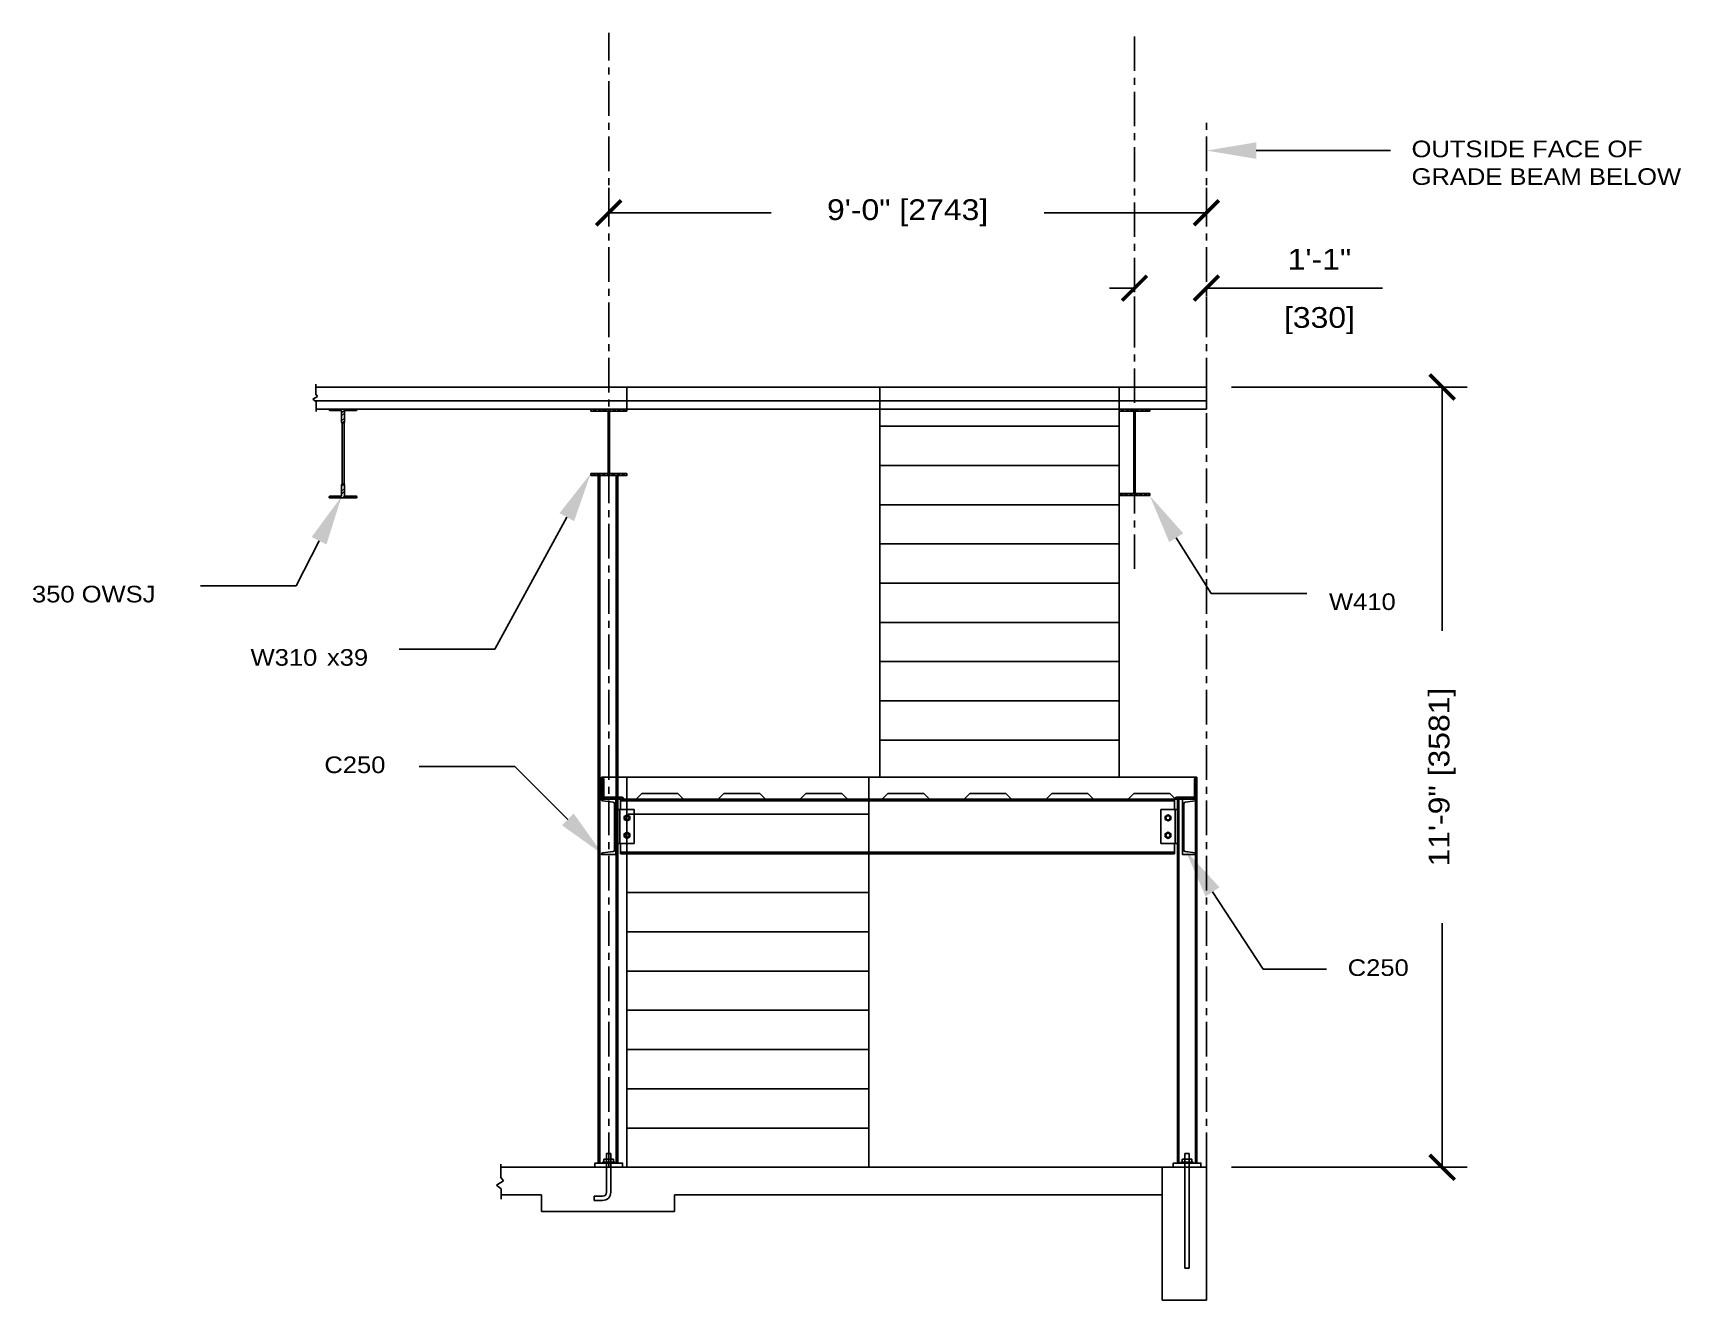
# Model space of a CAD drawing. Header units: inches. Extents: x -54 to 1371, y 14 to 582.
# Drawn here: x 1073.2 to 1371, y 71 to 300 of the extents above; entities that cross this region are included whole.
import ezdxf

# ---------------------------------------------------------------- set-up
doc = ezdxf.new("R2010")
doc.units = ezdxf.units.IN
doc.header["$MEASUREMENT"] = 0
doc.linetypes.add('CENTER', pattern=[2, 1.25, -0.25, 0.25, -0.25])
for name, color, linetype in [('Arch_Section_Truss', 45, 'Continuous'), ('C-241-1', 241, 'Continuous'), ('Center', 251, 'CENTER'), ('Dim', 5, 'Continuous'), ('Dim @ 48', 5, 'Continuous'), ('LAYER131A', 131, 'Continuous'), ('Mleader @ 48', 5, 'Continuous'), ('Struc_Section_BP', 135, 'Continuous'), ('Struc_Section_Conc', 71, 'Continuous'), ('Struc_Section_Dim', 5, 'Continuous'), ('Struc_Section_MachineBolt', 133, 'Continuous'), ('Struc_Section_Stair', 131, 'Continuous'), ('Struc_Section_Steel', 11, 'Continuous'), ('Structural_Section_StAngle', 2, 'Continuous'), ('Structural_Steel_Deck', 41, 'Continuous'), ('Structural_SteelBeam', 22, 'Continuous')]:
    doc.layers.add(name, color=color, linetype=linetype)
doc.styles.add('ROMANS', font='txt', dxfattribs={"width": 1.15})
doc.dimstyles.new('ROMANS', dxfattribs={"dimtxt": 0.078125, "dimasz": 0.09375, "dimexe": 0.09375, "dimexo": 0.09375, "dimgap": 0.0625, "dimtad": 0, "dimtih": 1, "dimdec": 4, "dimzin": 0, "dimdsep": 46, "dimtxsty": 'ROMANS', "dimcen": 0.0625, "dimadec": 0, "dimazin": 0, "dimtfac": 1, "dimtdec": 4, "dimtofl": 0, "dimtmove": 0, "dimatfit": 3, "dimfxl": 1, "dimtolj": 1, "dimtzin": 0, "dimarcsym": 0})
doc.dimstyles.new('ROMANS-beside', dxfattribs={"dimtxt": 0.078125, "dimasz": 0.09375, "dimexe": 0.09375, "dimexo": 0.09375, "dimgap": 0.0625, "dimtad": 1, "dimtih": 1, "dimdec": 4, "dimzin": 0, "dimdsep": 46, "dimtxsty": 'ROMANS', "dimcen": 0.0625, "dimadec": 0, "dimazin": 0, "dimtfac": 1, "dimtdec": 4, "dimtofl": 0, "dimtmove": 0, "dimatfit": 3, "dimfxl": 1, "dimtolj": 1, "dimtzin": 0, "dimarcsym": 0})

msp = doc.modelspace()

# ---------------------------------------------------------------- texts
at = {"layer": 'Mleader @ 48', "width": 1.15}
for s, p in [('OUTSIDE FACE OF', (1322.27109, 277.52663)), ('GRADE BEAM BELOW', (1322.27109, 272.52663)), ('350 OWSJ', (1073.00641, 197.07293)), ('W410', (1307.35701, 195.70258)), ('W310', (1112.50299, 185.629)), ('x39', (1126.30299, 185.629)), ('C250', (1125.83722, 166.22825)), ('C250', (1310.73629, 129.57154))]:
    msp.add_text(s, height=3, dxfattribs=at).set_placement(p)

# ---------------------------------------------------------------- blocks, each defined once
blk = doc.blocks.new('OUTSTANDINGCONN1')
at = {"layer": 'Struc_Section_MachineBolt', "ltscale": 2}
for points in [[(1.2, 4.36), (1.69, 4.08), (2.18, 4.36), (2.18, 4.92), (1.69, 5.2), (1.2, 4.92)], [(1.2, 1.22), (1.69, 0.94), (2.18, 1.22), (2.18, 1.78), (1.69, 2.06), (1.2, 1.78)]]:
    blk.add_lwpolyline(points, close=True, dxfattribs=at)
for centre in [(1.69, 4.64), (1.69, 1.5)]:
    blk.add_circle(centre, 0.375, dxfattribs=at)
at = {"layer": 'Struc_Section_Steel', "color": 131, "ltscale": 2}
for p, q in [((0, 6.14), (3, 6.14)), ((0, 6.14), (0, 0)), ((0.38, 6.14), (0.38, 0)), ((3, 6.14), (3, 0)), ((0, 0), (3, 0))]:
    blk.add_line(p, q, dxfattribs=at)
blk = doc.blocks.new('C250X23')
at = {"layer": 'Struc_Section_Steel'}
blk.add_lwpolyline([(2.34, 0.29, -0.361844), (2.56, 0.05), (2.56, 0), (0, 0), (0, 10), (2.56, 10), (2.56, 9.95, -0.361844), (2.34, 9.71), (0.46, 9.45, 0.374734), (0.24, 9.2), (0.24, 0.8, 0.374734), (0.46, 0.55)], format="xyb", close=True, dxfattribs=at)
blk = doc.blocks.new('_ARCHTICK')
at = {"color": 0, "linetype": 'Continuous', "const_width": 0.15}
blk.add_lwpolyline([(-0.5, -0.5), (0.5, 0.5)], dxfattribs=at)
blk = doc.blocks.new('*D32')
at = {"layer": 'DEFPOINTS', "color": 0, "transparency": 16777216}
for p in [(1272.21, 256.84), (1285.21, 256.84), (1285.21, 253.86)]:
    blk.add_point(p, dxfattribs=at)
at = {"layer": 'Dim', "lineweight": -2, "transparency": 16777216}
for p, q in [((1272.21, 253.86), (1267.71, 253.86)), ((1285.21, 253.86), (1317.05, 253.86)), ((1272.21, 252.34), (1272.21, 249.36)), ((1285.21, 252.34), (1285.21, 249.36))]:
    blk.add_line(p, q, dxfattribs=at)
at = {"layer": 'Dim', "lineweight": -2, "transparency": 16777216, "xscale": 4.5, "yscale": 4.5, "zscale": 4.5}
blk.add_blockref('_ARCHTICK', (1272.21, 253.86), dxfattribs=at)
at = {"layer": 'Dim', "lineweight": -2, "transparency": 16777216, "xscale": 4.5, "yscale": 4.5, "zscale": 4.5, "rotation": 180}
blk.add_blockref('_ARCHTICK', (1285.21, 253.86), dxfattribs=at)
at = {"layer": 'Dim', "transparency": 16777216, "char_height": 3.75, "attachment_point": 5, "style": 'ROMANS'}
for s, insert in [('\\A1;1\'-1"', (1305.63, 259.09)), ('\\A1;[330]', (1305.63, 248))]:
    blk.add_mtext(s, dxfattribs=dict(at, insert=insert))
blk = doc.blocks.new('*D33')
at = {"layer": 'DEFPOINTS', "color": 0, "transparency": 16777216}
for p in [(1177.21, 267.48), (1177.21, 264.09), (1285.21, 264.09)]:
    blk.add_point(p, dxfattribs=at)
at = {"layer": 'Dim', "lineweight": -2, "transparency": 16777216}
for p, q in [((1177.21, 268.59), (1177.21, 271.98)), ((1285.21, 268.59), (1285.21, 271.98)), ((1177.11, 267.48), (1206.54, 267.48)), ((1285.3, 267.48), (1255.87, 267.48))]:
    blk.add_line(p, q, dxfattribs=at)
at = {"layer": 'Dim', "lineweight": -2, "transparency": 16777216, "xscale": 4.5, "yscale": 4.5, "zscale": 4.5, "rotation": 180}
blk.add_blockref('_ARCHTICK', (1177.21, 267.48), dxfattribs=at)
at = {"layer": 'Dim', "lineweight": -2, "transparency": 16777216, "xscale": 4.5, "yscale": 4.5, "zscale": 4.5}
blk.add_blockref('_ARCHTICK', (1285.21, 267.48), dxfattribs=at)
at = {"layer": 'Dim', "transparency": 16777216, "insert": (1231.21, 267.48), "char_height": 3.75, "attachment_point": 5, "style": 'ROMANS'}
blk.add_mtext('\\A1;9\'-0" [2743]', dxfattribs=at)
blk = doc.blocks.new('*D34')
at = {"layer": 'DEFPOINTS', "color": 0, "transparency": 16777216}
for p in [(1285.21, 236), (1327.81, 236), (1285.21, 95)]:
    blk.add_point(p, dxfattribs=at)
at = {"layer": 'Dim', "lineweight": -2, "transparency": 16777216}
for p, q in [((1289.71, 236), (1332.31, 236)), ((1327.81, 236.09), (1327.81, 191.91)), ((1327.81, 94.91), (1327.81, 139.09)), ((1289.71, 95), (1332.31, 95))]:
    blk.add_line(p, q, dxfattribs=at)
at = {"layer": 'Dim', "lineweight": -2, "transparency": 16777216, "xscale": 4.5, "yscale": 4.5, "zscale": 4.5}
for p, rotation in [((1327.81, 236), 90), ((1327.81, 95), 270)]:
    blk.add_blockref('_ARCHTICK', p, dxfattribs=dict(at, rotation=rotation))
at = {"layer": 'Dim', "transparency": 16777216, "insert": (1327.81, 165.5), "char_height": 3.75, "attachment_point": 5, "rotation": 90, "style": 'ROMANS'}
blk.add_mtext('\\A1;11\'-9" [3581]', dxfattribs=at)

# ---------------------------------------------------------------- dimensions: what is measured, and where the dimension line sits
at = {"layer": 'Dim @ 48'}
for base, p1, p2, dimstyle, override, picture, middle in [((1177.20784, 267.47834), (1285.20785, 264.09459), (1177.20784, 264.09459), 'ROMANS', {"dimscale": 48, "dimtxt": 0.078125, "dimasz": 0.09375, "dimexe": 0.09375, "dimexo": 0.09375, "dimgap": 0.0625, "dimcen": 0.0625, "dimtix": 0, "dimtofl": 0, "dimtmove": 2, "dimatfit": 0}, '*D33', (1231.20785, 267.47834)), ((1285.20785, 253.85732), (1272.20785, 256.83676), (1285.20785, 256.83676), 'ROMANS-beside', {"dimscale": 48, "dimtxt": 0.078125, "dimasz": 0.09375, "dimexe": 0.09375, "dimexo": 0.09375, "dimgap": 0.0625, "dimcen": 0.0625, "dimtix": 0, "dimtofl": 0, "dimtmove": 0, "dimatfit": 0}, '*D32', (1305.62749, 253.85732))]:
    dim = msp.add_linear_dim(base=base, p1=p1, p2=p2, dimstyle=dimstyle, override=override, dxfattribs=at)
    dim.commit()
    dim.dimension.update_dxf_attribs({"geometry": picture, "text_midpoint": middle})
dim = msp.add_linear_dim(base=(1327.80803, 235.99969), p1=(1285.20785, 94.99968), p2=(1285.20785, 235.99969), angle=90, dimstyle='ROMANS', override={"dimscale": 48, "dimtxt": 0.078125, "dimasz": 0.09375, "dimexe": 0.09375, "dimexo": 0.09375, "dimgap": 0.0625, "dimcen": 0.0625, "dimtix": 0, "dimtofl": 0, "dimtmove": 2, "dimatfit": 0}, dxfattribs=at)
dim.commit()
dim.dimension.update_dxf_attribs({"geometry": '*D34', "text_midpoint": (1327.80803, 165.49969)})

# ---------------------------------------------------------------- hatches: boundary and pattern name
at = {"layer": 'Arch_Section_Truss'}
h = msp.add_hatch(dxfattribs=at)
h.set_pattern_fill('STEEL', color=256, style=0)
h.set_pattern_definition([(45, (-2289.0902, -3183.0165), (-0.70710678, 0.70710678), []), (45, (-2288.8402, -3182.2665), (-0.70710678, 0.70710678), [])])
h.paths.add_polyline_path([(1128.95785, 229.62468, 0.414213568), (1129.08285, 229.49968), (1129.33285, 229.49968, 0.414213568), (1129.45785, 229.62468), (1129.45785, 231.74968), (1131.58285, 231.74968, 0.414213568), (1131.70785, 231.87468), (1131.70785, 231.99968), (1126.70785, 231.99968), (1126.70785, 231.87468, 0.414213568), (1126.83285, 231.74968), (1128.95785, 231.74968)])
h.paths.add_polyline_path([(1128.95785, 216.24968), (1126.83285, 216.24968, 0.414213568), (1126.70785, 216.12468), (1126.70785, 215.99968), (1131.70785, 215.99968), (1131.70785, 216.12468, 0.414213568), (1131.58285, 216.24968), (1129.45785, 216.24968), (1129.45785, 218.37468, 0.414213568), (1129.33285, 218.49968), (1129.08285, 218.49968, 0.414213568), (1128.95785, 218.37468)])
at = {"layer": 'Mleader @ 48'}
for points in [[(1294.20785, 280.22663), (1285.20785, 278.72663), (1294.20785, 277.22663)], [(1168.32578, 213.19626), (1173.95785, 220.37468), (1170.95836, 211.75766)], [(1123.53991, 208.9083), (1128.95785, 216.24968), (1126.21377, 207.54796)], [(1278.48411, 207.95949), (1274.95785, 216.37468), (1281.02276, 209.55802)], [(1168.75546, 156.80298), (1176.18008, 151.49968), (1170.87678, 158.9243)], [(1285.06391, 143.94682), (1281.38785, 152.29766), (1287.57358, 145.59045)]]:
    msp.add_hatch(color=256, dxfattribs=at).paths.add_polyline_path(points)
at = {"layer": 'Structural_Section_StAngle'}
h = msp.add_hatch(dxfattribs=at)
h.set_pattern_fill('STEEL', color=256, style=0)
h.set_pattern_definition([(45, (-4982.4229, -5992.6117), (-0.265165043, 0.265165043), []), (45, (-4982.32913, -5992.33044), (-0.265165043, 0.265165043), [])])
h.paths.add_polyline_path([(1176.30285, 161.87468), (1176.30285, 165.12468, 0.414213568), (1175.92785, 165.49968), (1175.92785, 161.49968), (1179.92785, 161.49968, 0.414213568), (1179.55285, 161.87468)])
h = msp.add_hatch(dxfattribs=at)
h.set_pattern_fill('STEEL', color=256, style=0)
h.set_pattern_definition([(135, (7439.8086, -5994.324), (0.265165043, 0.265165043), []), (135, (7439.71483, -5994.57308), (0.265165043, 0.265165043), [])])
h.paths.add_polyline_path([(1279.83285, 161.87468, 0.414213568), (1279.45785, 161.49968), (1283.45785, 161.49968), (1283.45785, 165.49968, 0.414213568), (1283.08285, 165.12468), (1283.08285, 161.87468)])
at = {"layer": 'Structural_SteelBeam'}
h = msp.add_hatch(dxfattribs=at)
h.set_pattern_fill('STEEL', color=256, style=0)
h.set_pattern_definition([(45, (983.6684, 41.5273), (-0.4419417, 0.4419417), []), (45, (984.39605, 41.6835), (-0.4419417, 0.4419417), [])])
h.paths.add_polyline_path([(1177.20785, 231.99968), (1173.95785, 231.99968), (1173.95785, 231.62468), (1177.08285, 231.62468), (1177.08285, 220.37468), (1173.95785, 220.37468), (1173.95785, 219.99968), (1177.20785, 219.99968)])
h.paths.add_polyline_path([(1180.45785, 231.99968), (1177.20785, 231.99968), (1177.20785, 219.99968), (1180.45785, 219.99968), (1180.45785, 220.37468), (1177.33285, 220.37468), (1177.33285, 231.62468), (1180.45785, 231.62468)])
h = msp.add_hatch(dxfattribs=at)
h.set_pattern_fill('STEEL', color=256, style=0)
h.set_pattern_definition([(45, (1030.7617, -6.7227), (-0.4419417, 0.4419417), []), (45, (1031.48935, -6.5665), (-0.4419417, 0.4419417), [])])
h.paths.add_polyline_path([(1274.95785, 231.99968), (1272.45785, 231.99968), (1272.45785, 231.62468), (1274.95785, 231.62468)])
h.paths.add_polyline_path([(1272.20785, 231.99968), (1269.45785, 231.99968), (1269.45785, 231.62468), (1272.08285, 231.62468), (1272.08285, 228.90968), (1272.20785, 228.90968)])
h.paths.add_polyline_path([(1272.33285, 228.90968), (1272.20785, 228.90968), (1272.20785, 221.81968), (1272.33285, 221.81968)])
h.paths.add_polyline_path([(1272.20785, 221.81968), (1272.08285, 221.81968), (1272.08285, 216.74968), (1269.45785, 216.74968), (1269.45785, 216.37468), (1272.20785, 216.37468)])
h.paths.add_polyline_path([(1272.33285, 221.81968), (1272.20785, 221.81968), (1272.20785, 216.37468), (1272.45785, 216.37468), (1272.45785, 216.74968), (1272.33285, 216.74968)])
h.paths.add_polyline_path([(1274.95785, 216.74968), (1272.45785, 216.74968), (1272.45785, 216.37468), (1274.95785, 216.37468)])

# ---------------------------------------------------------------- linework, layer by layer
at = {"layer": 'Arch_Section_Truss'}
for p, q in [((1126.70785, 231.99968), (1131.70785, 231.99968)), ((1126.70785, 231.99968), (1126.70785, 231.87468)), ((1126.83285, 231.74968), (1128.95785, 231.74968)), ((1128.95785, 231.74968), (1128.95785, 229.62468)), ((1129.02035, 229.51643), (1129.02035, 218.48294)), ((1129.02035, 229.51643), (1129.02035, 228.37468)), ((1129.08285, 229.49968), (1129.33285, 229.49968)), ((1129.39535, 229.51643), (1129.39535, 218.48294)), ((1129.39535, 229.51643), (1129.39535, 228.37468)), ((1129.45785, 231.74968), (1131.58285, 231.74968)), ((1129.45785, 231.74968), (1129.45785, 229.62468)), ((1131.70785, 231.99968), (1131.70785, 231.87468)), ((1128.95785, 216.24968), (1128.95785, 218.37468)), ((1129.08285, 218.49968), (1129.33285, 218.49968)), ((1129.45785, 216.24968), (1129.45785, 218.37468)), ((1126.70785, 215.99968), (1126.70785, 216.12468)), ((1126.70785, 215.99968), (1131.70785, 215.99968)), ((1126.83285, 216.24968), (1128.95785, 216.24968)), ((1129.45785, 216.24968), (1131.58285, 216.24968)), ((1131.70785, 215.99968), (1131.70785, 216.12468))]:
    msp.add_line(p, q, dxfattribs=at)
for centre, start, end in [((1126.83285, 231.87468), 180, 270), ((1129.08285, 229.62468), 180, 270), ((1129.33285, 229.62468), 270, 0), ((1131.58285, 231.87468), 270, 0), ((1129.08285, 218.37468), 90, 180), ((1129.33285, 218.37468), 0, 90), ((1126.83285, 216.12468), 90, 180), ((1131.58285, 216.12468), 0, 90)]:
    msp.add_arc(centre, 0.125, start, end, dxfattribs=at)
at = {"layer": 'C-241-1'}
for p, q in [((1178.32878, 95.93525), (1176.08692, 95.93525)), ((1176.08692, 95.93525), (1176.08692, 95.74968)), ((1178.32878, 95.74968), (1176.08692, 95.74968)), ((1178.07878, 96.4301), (1176.33692, 96.4301)), ((1176.33692, 96.4301), (1176.33692, 95.93525)), ((1176.83177, 97.47133), (1176.83177, 96.4301)), ((1177.58393, 97.47133), (1176.83177, 97.47133)), ((1177.58393, 97.47133), (1177.58393, 96.4301)), ((1178.07878, 96.4301), (1178.07878, 95.93525)), ((1178.32878, 95.93525), (1178.32878, 95.74968)), ((1282.82878, 95.93525), (1280.58692, 95.93525)), ((1280.58692, 95.93525), (1280.58692, 95.74968)), ((1282.82878, 95.74968), (1280.58692, 95.74968)), ((1282.57878, 96.4301), (1280.83692, 96.4301)), ((1280.83692, 96.4301), (1280.83692, 95.93525)), ((1281.33177, 97.47133), (1281.33177, 96.4301)), ((1282.08393, 97.47133), (1281.33177, 97.47133)), ((1282.08393, 97.47133), (1282.08393, 96.4301)), ((1282.57878, 96.4301), (1282.57878, 95.93525)), ((1282.82878, 95.93525), (1282.82878, 95.74968))]:
    msp.add_line(p, q, dxfattribs=at)
at = {"layer": 'C-241-1', "ltscale": 2}
for p, q in [((1176.83177, 96.4301), (1176.83177, 90.49968)), ((1177.58393, 96.4301), (1177.58393, 90.49968)), ((1281.33177, 96.4301), (1281.33177, 76.74968)), ((1282.08393, 96.4301), (1282.08393, 76.74968)), ((1176.08177, 89.74968), (1174.58393, 89.74968)), ((1174.58393, 89.74968), (1174.58393, 88.99968)), ((1176.08393, 88.99968), (1174.58393, 88.99968)), ((1282.08393, 76.74968), (1281.33177, 76.74968))]:
    msp.add_line(p, q, dxfattribs=at)
for centre, radius, end in [((1176.08177, 90.49968), 0.75, 360), ((1176.08393, 90.49968), 1.5, 0)]:
    msp.add_arc(centre, radius, 270, end, dxfattribs=at)
at = {"layer": 'Center', "ltscale": 5}
for p, q in [((1177.20785, 94.99968), (1177.20785, 299.98189)), ((1272.20785, 203.11922), (1272.20785, 299.98189)), ((1285.20785, 94.99968), (1285.20785, 284.77384))]:
    msp.add_line(p, q, dxfattribs=at)
at = {"layer": 'LAYER131A'}
for p, q in [((1175.33285, 219.99968), (1175.33285, 95.74968)), ((1178.83285, 219.99968), (1178.83285, 95.74968)), ((1283.45785, 165.49968), (1283.45785, 95.74968)), ((1279.70785, 161.49968), (1283.45785, 161.49968)), ((1279.95785, 161.49968), (1279.95785, 95.74968))]:
    msp.add_line(p, q, dxfattribs=at)
at = {"layer": 'Mleader @ 48'}
for p, q in [((1294.20785, 278.72663), (1304.46211, 278.72663)), ((1304.46211, 278.72663), (1318.44395, 278.72663)), ((1169.64207, 212.47696), (1156.61014, 188.629)), ((1279.75344, 208.75875), (1286.08559, 198.70258)), ((1124.87684, 208.22813), (1120.72784, 200.07293)), ((1120.72784, 200.07293), (1103.44784, 200.07293)), ((1286.08559, 198.70258), (1303.36559, 198.70258)), ((1156.61014, 188.629), (1139.33014, 188.629)), ((1160.25151, 167.42825), (1142.97151, 167.42825)), ((1169.81612, 157.86364), (1160.25151, 167.42825)), ((1286.31874, 144.76863), (1295.48569, 130.77154)), ((1295.48569, 130.77154), (1306.90915, 130.77154))]:
    msp.add_line(p, q, dxfattribs=at)
at = {"layer": 'Struc_Section_BP', "ltscale": 2}
for points in [[(1174.70785, 94.99968), (1179.70785, 94.99968), (1179.70785, 95.74968), (1174.70785, 95.74968)], [(1279.20785, 94.99968), (1284.20785, 94.99968), (1284.20785, 95.74968), (1279.20785, 95.74968)]]:
    msp.add_lwpolyline(points, close=True, dxfattribs=at)
at = {"layer": 'Struc_Section_Conc', "ltscale": 2}
for p, q in [((1180.45785, 235.99968), (1124.29285, 235.99968)), ((1285.20785, 235.99968), (1180.45785, 235.99968)), ((1180.45785, 231.99968), (1180.45785, 235.99968)), ((1285.20785, 231.99968), (1285.20785, 235.99968)), ((1124.35489, 231.99968), (1132.19214, 231.99968)), ((1180.45785, 231.99968), (1129.17499, 231.99968)), ((1225.95785, 231.99968), (1180.45785, 231.99968)), ((1274.95785, 231.99968), (1285.20785, 231.99968)), ((1179.92785, 161.49968), (1182.14858, 161.49968)), ((1182.17852, 161.49968), (1179.92785, 161.49968)), ((1182.17852, 161.49968), (1183.22387, 162.54503)), ((1183.22387, 162.54503), (1189.69828, 162.54503)), ((1190.74363, 161.49968), (1189.69828, 162.54503)), ((1190.74363, 161.49968), (1196.96108, 161.49968)), ((1196.99102, 161.49968), (1193.94392, 161.49968)), ((1196.99102, 161.49968), (1198.03637, 162.54503)), ((1198.03637, 162.54503), (1204.51078, 162.54503)), ((1205.55613, 161.49968), (1204.51078, 162.54503)), ((1205.55613, 161.49968), (1211.77358, 161.49968)), ((1211.80352, 161.49968), (1208.75642, 161.49968)), ((1211.80352, 161.49968), (1212.84887, 162.54503)), ((1212.84887, 162.54503), (1219.32328, 162.54503)), ((1220.36863, 161.49968), (1219.32328, 162.54503)), ((1220.36863, 161.49968), (1226.58608, 161.49968)), ((1226.61602, 161.49968), (1223.56892, 161.49968)), ((1226.61602, 161.49968), (1227.66137, 162.54503)), ((1227.66137, 162.54503), (1234.13578, 162.54503)), ((1235.18113, 161.49968), (1234.13578, 162.54503)), ((1235.18113, 161.49968), (1238.22823, 161.49968)), ((1241.42852, 161.49968), (1235.21108, 161.49968)), ((1241.42852, 161.49968), (1242.47387, 162.54503)), ((1248.94828, 162.54503), (1242.47387, 162.54503)), ((1249.99363, 161.49968), (1248.94828, 162.54503)), ((1249.99363, 161.49968), (1253.04073, 161.49968)), ((1256.24102, 161.49968), (1250.02358, 161.49968)), ((1256.24102, 161.49968), (1257.28637, 162.54503)), ((1263.76078, 162.54503), (1257.28637, 162.54503)), ((1264.80613, 161.49968), (1263.76078, 162.54503)), ((1264.80613, 161.49968), (1267.85323, 161.49968)), ((1271.05352, 161.49968), (1264.83608, 161.49968)), ((1271.05352, 161.49968), (1272.09887, 162.54503)), ((1278.57328, 162.54503), (1272.09887, 162.54503)), ((1279.48317, 161.63514), (1278.57328, 162.54503)), ((1279.61863, 161.49968), (1282.49441, 161.49968))]:
    msp.add_line(p, q, dxfattribs=at)
at = {"layer": 'Struc_Section_Conc', "ltscale": 20}
for p, q in [((1180.45785, 233.49968), (1124.12498, 233.49968)), ((1180.45785, 233.49968), (1285.20785, 233.49968)), ((1225.95785, 231.99968), (1269.45785, 231.99968)), ((1180.45785, 151.62468), (1180.45785, 165.49968)), ((1224.20785, 151.62468), (1224.20785, 165.49968)), ((1224.20785, 158.80968), (1180.70785, 158.80968))]:
    msp.add_line(p, q, dxfattribs=at)
at = {"layer": 'Struc_Section_Dim', "ltscale": 2}
for p, q in [((1124.29285, 236.49321), (1124.29285, 234.7115)), ((1124.5988, 234.29475), (1123.76121, 233.79893)), ((1123.76121, 233.79893), (1124.35489, 233.31054)), ((1124.29285, 234.7115), (1124.5988, 234.29475)), ((1124.35489, 233.31054), (1124.35489, 231.55052)), ((1157.73327, 95.575), (1157.73327, 93.16562)), ((1158.20635, 92.5212), (1156.94997, 91.77748)), ((1285.20785, 94.99968), (1157.73327, 94.99968)), ((1157.73327, 93.16562), (1158.20635, 92.5212)), ((1277.20785, 70.99968), (1277.20785, 94.99968)), ((1285.20785, 70.99968), (1285.20785, 94.99968)), ((1156.94997, 91.77748), (1157.79531, 91.08207)), ((1157.79531, 91.08207), (1157.79531, 89.20729)), ((1165.08285, 89.99968), (1157.79531, 89.99968)), ((1165.08285, 89.99968), (1165.08285, 86.99968)), ((1277.20785, 89.99968), (1189.08285, 89.99968)), ((1189.08285, 89.99968), (1189.08285, 86.99968)), ((1189.08285, 86.99968), (1165.08285, 86.99968)), ((1285.20785, 70.99968), (1277.20785, 70.99968))]:
    msp.add_line(p, q, dxfattribs=at)
at = {"layer": 'Struc_Section_Stair', "ltscale": 5}
for p, q in [((1226.20785, 165.49968), (1226.20785, 235.99968)), ((1269.45785, 165.49968), (1269.45785, 235.99968)), ((1269.45785, 228.90968), (1226.20785, 228.90968)), ((1269.45785, 221.81968), (1226.20785, 221.81968)), ((1269.45785, 214.72968), (1226.20785, 214.72968)), ((1269.45785, 207.63968), (1226.20785, 207.63968)), ((1269.45785, 200.54968), (1226.20785, 200.54968)), ((1269.45785, 193.45968), (1226.20785, 193.45968)), ((1269.45785, 186.36968), (1226.20785, 186.36968)), ((1269.45785, 179.27968), (1226.20785, 179.27968)), ((1269.45785, 172.18968), (1226.20785, 172.18968)), ((1180.45785, 94.99968), (1180.45785, 155.62468)), ((1224.20785, 94.99968), (1224.20785, 155.62468)), ((1224.20785, 151.71968), (1180.45785, 151.71968)), ((1224.20785, 144.62968), (1180.45785, 144.62968)), ((1224.20785, 137.53968), (1180.45785, 137.53968)), ((1224.20785, 130.44968), (1180.45785, 130.44968)), ((1224.20785, 123.35968), (1180.45785, 123.35968)), ((1224.20785, 116.26968), (1180.45785, 116.26968)), ((1224.20785, 109.17968), (1180.45785, 109.17968)), ((1224.20785, 102.08968), (1180.45785, 102.08968))]:
    msp.add_line(p, q, dxfattribs=at)
at = {"layer": 'Struc_Section_Steel', "ltscale": 4}
for p, q in [((1175.58285, 219.99968), (1175.58285, 95.74968)), ((1178.58285, 219.99968), (1178.58285, 95.74968)), ((1280.20785, 161.49968), (1280.20785, 95.74968)), ((1283.20785, 161.49968), (1283.20785, 95.74968))]:
    msp.add_line(p, q, dxfattribs=at)
at = {"layer": 'Struc_Section_Steel', "ltscale": 2}
for p, q in [((1283.45785, 165.49968), (1175.92785, 165.49968)), ((1179.33285, 161.49968), (1179.33285, 159.63218)), ((1279.45785, 161.49968), (1279.45785, 159.63218)), ((1179.33285, 153.49218), (1179.33285, 151.62468)), ((1279.45785, 153.49218), (1279.45785, 151.62468)), ((1165.08285, 89.99968), (1165.08285, 86.99968))]:
    msp.add_line(p, q, dxfattribs=at)
at = {"layer": 'Struc_Section_Steel'}
for p, q in [((1279.95785, 161.49968), (1178.83285, 161.49968)), ((1279.45785, 151.62468), (1179.33285, 151.62468))]:
    msp.add_line(p, q, dxfattribs=at)
at = {"layer": 'Struc_Section_Steel', "ltscale": 10}
for p, q in [((1279.45785, 161.18718), (1179.33285, 161.18718)), ((1279.45785, 151.93718), (1179.33285, 151.93718))]:
    msp.add_line(p, q, dxfattribs=at)
at = {"layer": 'Structural_Section_StAngle', "ltscale": 5}
for p, q in [((1175.92785, 161.49968), (1175.92785, 165.49968)), ((1176.30285, 161.87468), (1176.30285, 165.12468)), ((1283.08285, 161.87468), (1283.08285, 165.12468)), ((1283.45785, 161.49968), (1283.45785, 165.49968)), ((1175.92785, 161.49968), (1179.92785, 161.49968)), ((1176.30285, 161.87468), (1179.55285, 161.87468)), ((1283.45785, 161.49968), (1279.45785, 161.49968)), ((1283.08285, 161.87468), (1279.83285, 161.87468))]:
    msp.add_line(p, q, dxfattribs=at)
at = {"layer": 'Structural_Section_StAngle'}
for p, q in [((1175.92785, 165.49968), (1175.92785, 165.49968)), ((1283.45785, 165.49968), (1283.45785, 165.49968))]:
    msp.add_line(p, q, dxfattribs=at)
at = {"layer": 'Structural_Section_StAngle', "ltscale": 5}
for centre, start, end in [((1175.92785, 165.12468), 360, 90), ((1283.45785, 165.12468), 90, 180), ((1179.55285, 161.49968), 0, 90), ((1279.83285, 161.49968), 90, 180)]:
    msp.add_arc(centre, 0.375, start, end, dxfattribs=at)
at = {"layer": 'Structural_Steel_Deck'}
msp.add_line((1182.17852, 161.49968), (1179.92785, 161.49968), dxfattribs=at)
at = {"layer": 'Structural_SteelBeam'}
for p, q in [((1180.45785, 231.99968), (1173.95785, 231.99968)), ((1173.95785, 231.99968), (1173.95785, 231.62468)), ((1177.08285, 231.62468), (1173.95785, 231.62468)), ((1177.08285, 231.62468), (1177.08285, 220.37468)), ((1177.33285, 231.62468), (1177.33285, 220.37468)), ((1180.45785, 231.62468), (1177.33285, 231.62468)), ((1180.45785, 231.99968), (1180.45785, 231.62468)), ((1274.95785, 231.99968), (1269.45785, 231.99968)), ((1269.45785, 231.99968), (1269.45785, 231.62468)), ((1272.08285, 231.62468), (1269.45785, 231.62468)), ((1272.08285, 231.62468), (1272.08285, 216.74968)), ((1272.33285, 231.62468), (1272.33285, 216.74968)), ((1274.95785, 231.62468), (1272.33285, 231.62468)), ((1274.95785, 231.99968), (1274.95785, 231.62468)), ((1177.08285, 220.37468), (1173.95785, 220.37468)), ((1173.95785, 220.37468), (1173.95785, 219.99968)), ((1180.45785, 220.37468), (1177.33285, 220.37468)), ((1180.45785, 220.37468), (1180.45785, 219.99968)), ((1180.45785, 219.99968), (1173.95785, 219.99968)), ((1272.08285, 216.74968), (1269.45785, 216.74968)), ((1269.45785, 216.74968), (1269.45785, 216.37468)), ((1274.95785, 216.37468), (1269.45785, 216.37468)), ((1274.95785, 216.74968), (1272.33285, 216.74968)), ((1274.95785, 216.74968), (1274.95785, 216.37468))]:
    msp.add_line(p, q, dxfattribs=at)

# ---------------------------------------------------------------- block references
at = {"layer": 'Struc_Section_Dim'}
msp.add_blockref('OUTSTANDINGCONN1', (1178.83285, 153.49218), dxfattribs=at)
at = {"layer": 'Struc_Section_Dim', "xscale": -1}
msp.add_blockref('OUTSTANDINGCONN1', (1279.95785, 153.49218), dxfattribs=at)
at = {"layer": 'Struc_Section_Steel', "ltscale": 2, "xscale": -1}
msp.add_blockref('C250X23', (1178.48785, 151.49968), dxfattribs=at)
at = {"layer": 'Struc_Section_Steel', "ltscale": 2}
msp.add_blockref('C250X23', (1280.89785, 151.49968), dxfattribs=at)

msp.set_redraw_order([(e.dxf.handle, doc.entitydb.next_handle()) for e in msp.query("TEXT MTEXT ATTDEF DIMENSION ARC_DIMENSION")])  # texts and dimensions are drawn at this point

doc.saveas('drawing.dxf')
